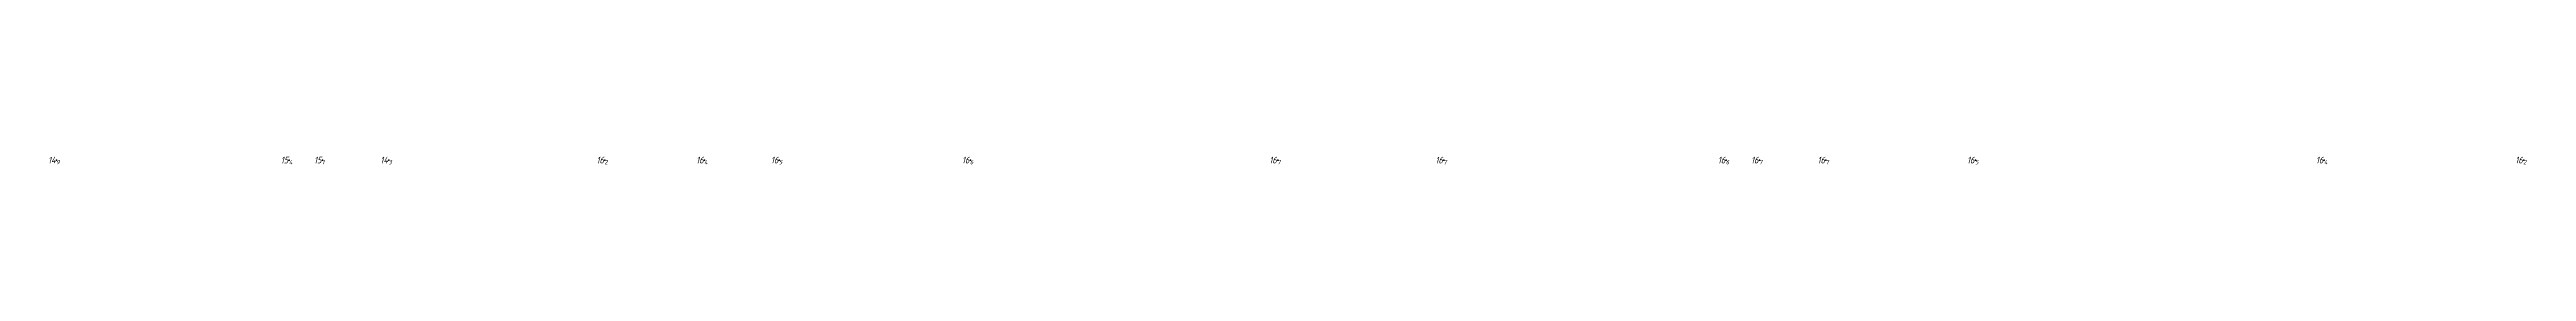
# Model space of a CAD drawing. Header units: metres. Extents: x 555406 to 556003, y 5031197 to 5031451.
# Drawn here: x 555418.1 to 555716.3, y 5031292.5 to 5031293.4 of the extents above; entities that cross this region are included whole.
import ezdxf
from ezdxf.enums import TextEntityAlignment as Align

# ---------------------------------------------------------------- set-up
doc = ezdxf.new("R2010")
doc.units = ezdxf.units.M
doc.layers.add('DEPTHS_TEXT', color=7, linetype='Continuous')
doc.layers.add('POINTS', color=8, linetype='Continuous')
doc.styles.add('ISO', font='iso')

msp = doc.modelspace()

# ---------------------------------------------------------------- texts
at = {"layer": 'DEPTHS_TEXT', "linetype": 'Continuous', "style": 'ISO', "oblique": 15}
for s, p in [('14', (555418.87, 5031293)), ('15', (555446.87, 5031293)), ('15', (555450.87, 5031293)), ('14', (555458.87, 5031293)), ('16', (555484.87, 5031293)), ('16', (555496.87, 5031293)), ('16', (555505.87, 5031293)), ('16', (555528.87, 5031293)), ('16', (555565.87, 5031293)), ('16', (555585.87, 5031293)), ('16', (555619.87, 5031293)), ('16', (555623.87, 5031293)), ('16', (555631.87, 5031293)), ('16', (555649.87, 5031293)), ('16', (555691.87, 5031293)), ('16', (555715.87, 5031293))]:
    msp.add_text(s, height=0.8, dxfattribs=at).set_placement(p, align=Align.MIDDLE_RIGHT)
for s, p in [('9', (555418.95, 5031293)), ('4', (555446.95, 5031293)), ('1', (555450.95, 5031293)), ('3', (555458.95, 5031293)), ('2', (555484.95, 5031293)), ('4', (555496.95, 5031293)), ('5', (555505.95, 5031293)), ('6', (555528.95, 5031293)), ('7', (555565.95, 5031293)), ('7', (555585.95, 5031293)), ('6', (555619.95, 5031293)), ('7', (555623.95, 5031293)), ('7', (555631.95, 5031293)), ('5', (555649.95, 5031293)), ('4', (555691.95, 5031293)), ('2', (555715.95, 5031293))]:
    msp.add_text(s, height=0.5, dxfattribs=at).set_placement(p, align=Align.TOP_LEFT)

# ---------------------------------------------------------------- linework, layer by layer
at = {"layer": 'POINTS', "linetype": 'Continuous'}
for p in [(555419, 5031293, 14.9), (555447, 5031293, 15.4), (555451, 5031293, 15.1), (555459, 5031293, 14.3), (555485, 5031293, 16.2), (555497, 5031293, 16.4), (555506, 5031293, 16.5), (555529, 5031293, 16.6), (555566, 5031293, 16.7), (555586, 5031293, 16.7), (555620, 5031293, 16.6), (555624, 5031293, 16.7), (555632, 5031293, 16.7), (555650, 5031293, 16.5), (555692, 5031293, 16.4), (555716, 5031293, 16.2)]:
    msp.add_point(p, dxfattribs=at)

msp.set_redraw_order([(e.dxf.handle, doc.entitydb.next_handle()) for e in msp.query("TEXT MTEXT ATTDEF DIMENSION ARC_DIMENSION")])  # texts and dimensions are drawn at this point

doc.saveas('drawing.dxf')
